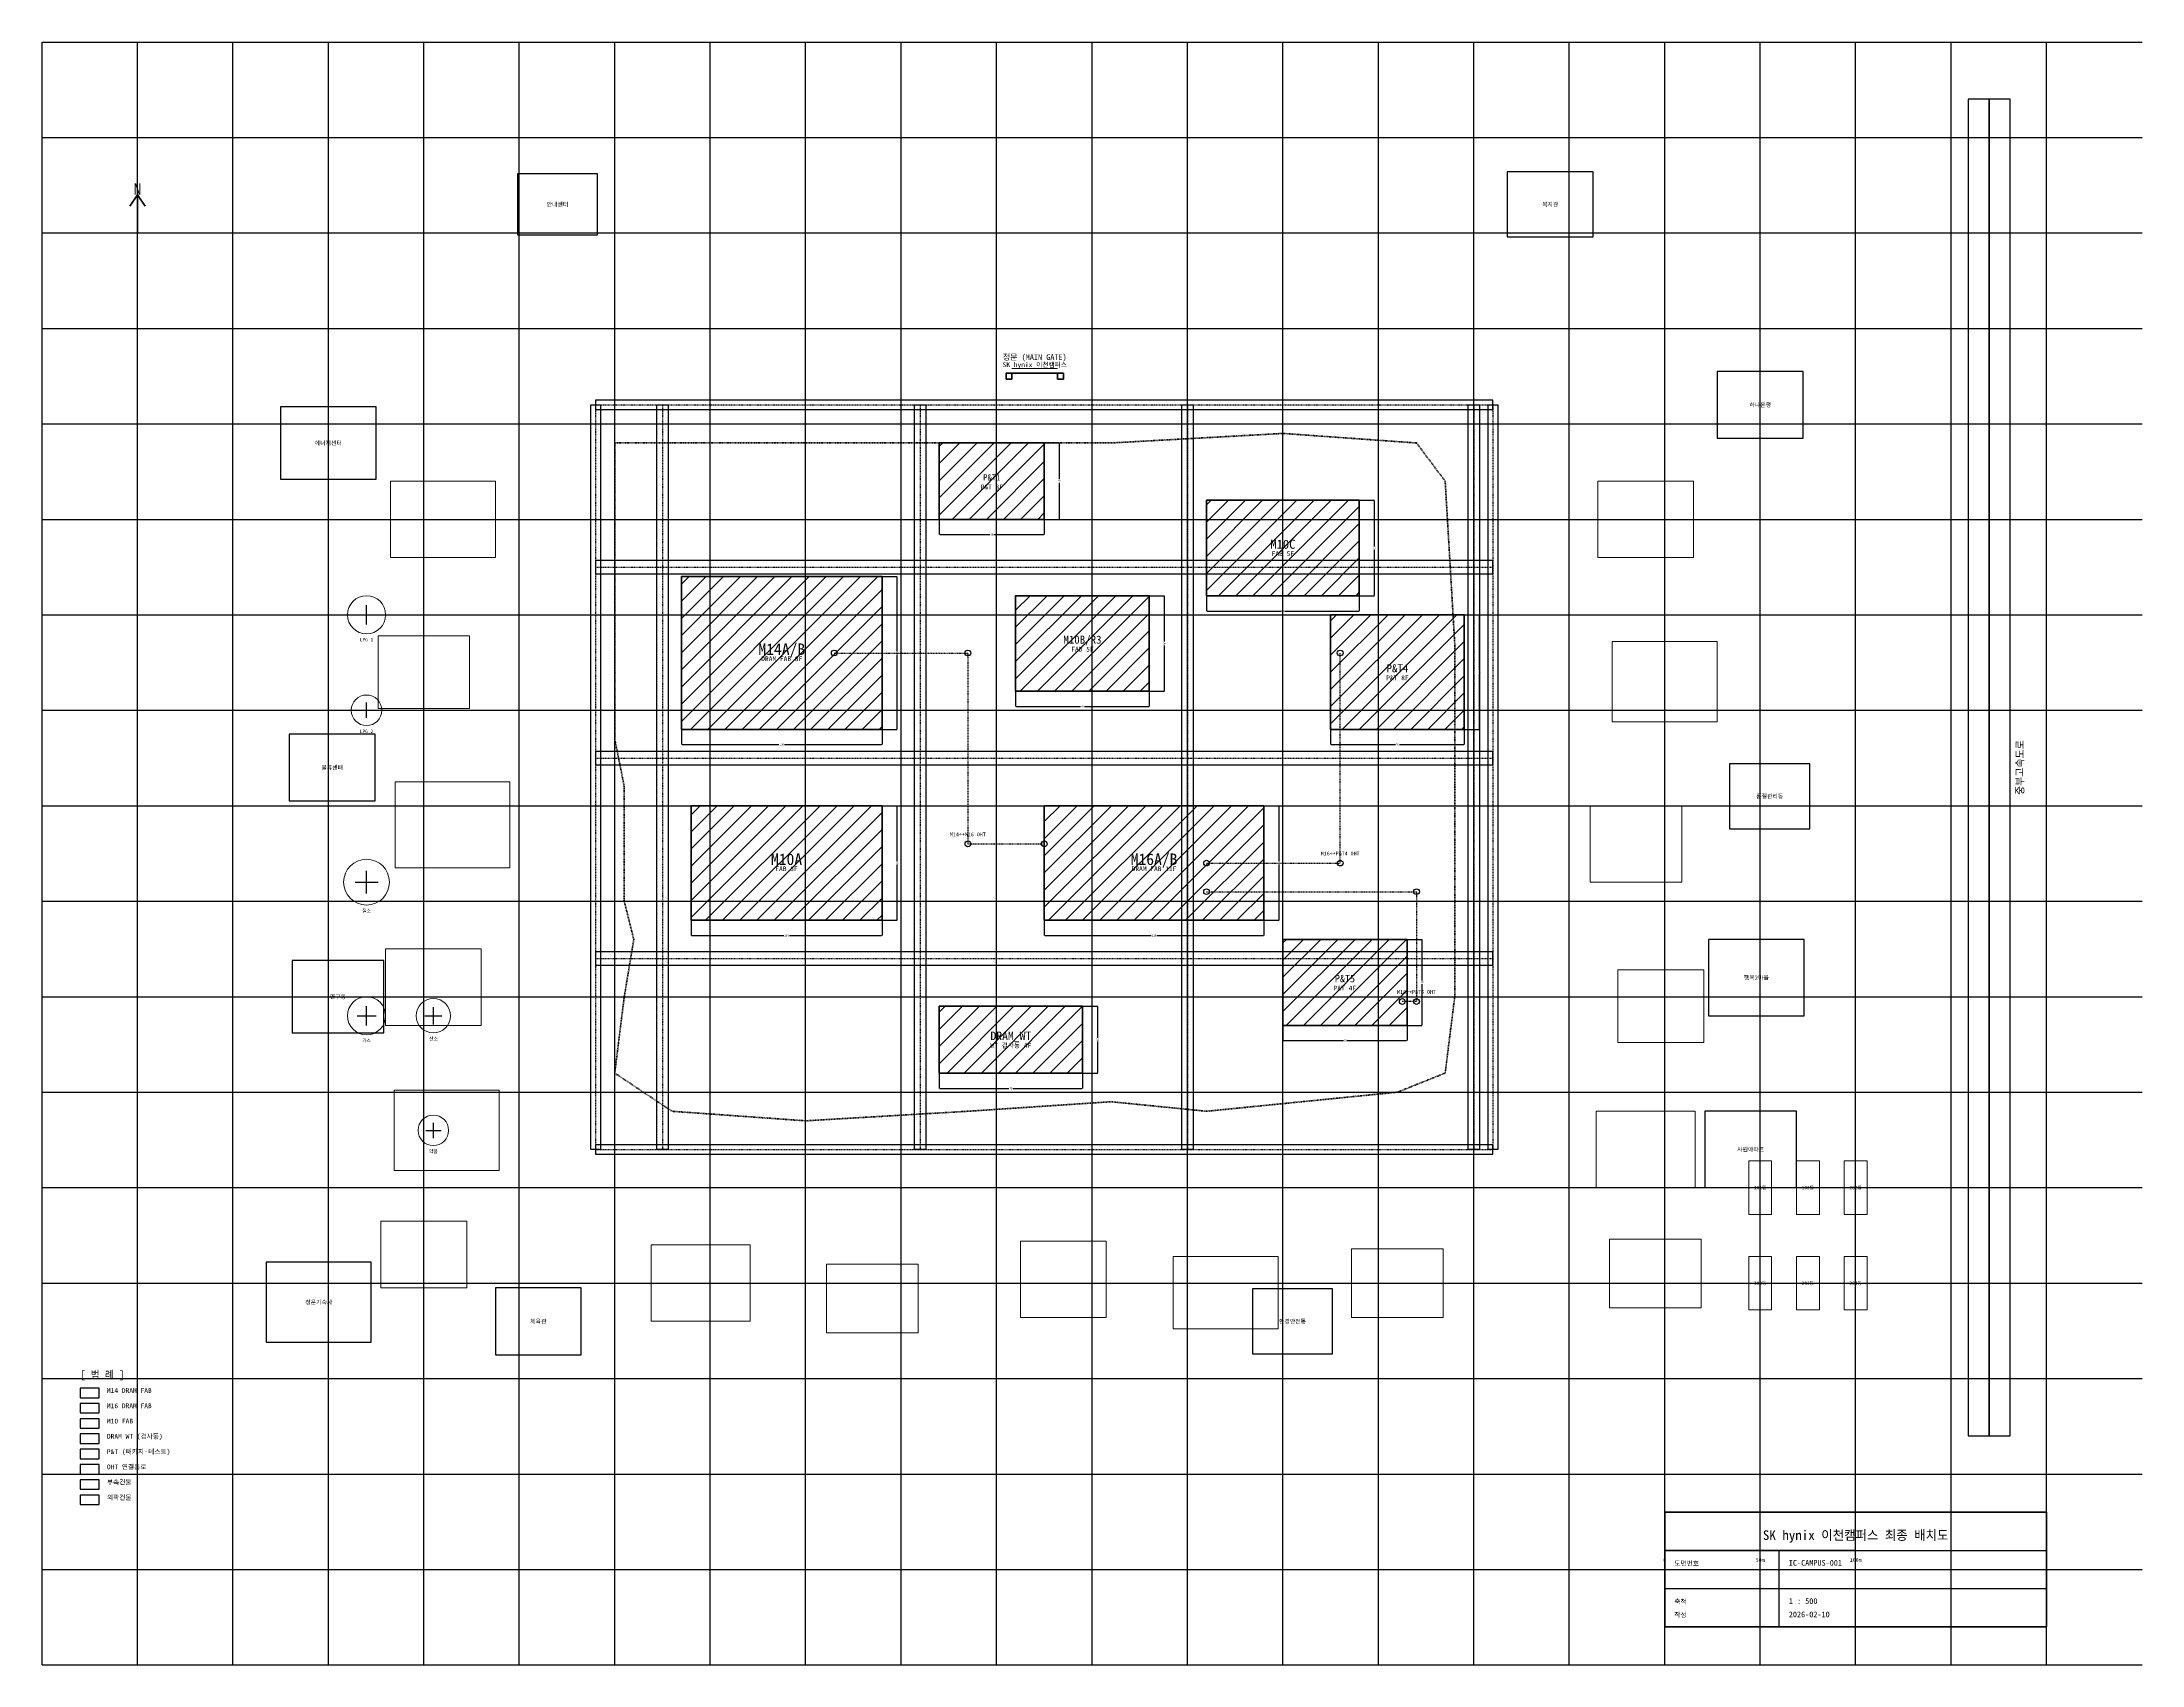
# Model space of a CAD drawing. Header units: metres. Extents: x -500 to 600, y -300 to 550.
import ezdxf
from ezdxf.enums import TextEntityAlignment as Align

# ---------------------------------------------------------------- set-up
doc = ezdxf.new("R2010")
doc.units = ezdxf.units.M
doc.linetypes.add('DASHED', pattern=[0.6, 0.3, -0.3])
for name, color, linetype in [('APARTMENTS', 5, 'Continuous'), ('BOUNDARY', 7, 'DASHED'), ('BUILDINGS_AUX', 8, 'Continuous'), ('BUILDINGS_FAB', 2, 'Continuous'), ('BUILDINGS_OUTER', 9, 'Continuous'), ('BUILDINGS_PT', 30, 'Continuous'), ('BUILDINGS_WT', 6, 'Continuous'), ('DIMENSIONS', 1, 'Continuous'), ('GATE', 1, 'Continuous'), ('GRID', 253, 'Continuous'), ('HIGHWAY', 8, 'Continuous'), ('NORTH_ARROW', 7, 'Continuous'), ('OHT', 4, 'Continuous'), ('ROADS', 253, 'Continuous'), ('TANKS', 8, 'Continuous'), ('TEXT_MAIN', 7, 'Continuous'), ('TEXT_SUB', 8, 'Continuous'), ('TITLEBLOCK', 7, 'Continuous')]:
    doc.layers.add(name, color=color, linetype=linetype)
doc.dimstyles.get("Standard").update_dxf_attribs({"dimtxt": 2.5, "dimasz": 2.5, "dimexe": 1.25, "dimexo": 0.625, "dimtad": 1, "dimcen": 2.5, "dimazin": 3, "dimtfac": 1, "dimtmove": 0, "dimatfit": 3})

# ---------------------------------------------------------------- blocks, each defined once
blk = doc.blocks.new('_CLOSEDFILLED')
at = {"color": 0, "linetype": 'BYBLOCK'}
blk.add_solid([(-1, 0.2), (0, 0), (-1, -0.2)], dxfattribs=at)
blk = doc.blocks.new('*D1')
for p, q in [((-165, 190), (-165, 182)), ((-60, 190), (-60, 182)), ((-164.75, 182), (-114, 182)), ((-111, 182), (-60.25, 182))]:
    blk.add_line(p, q)
at = {"layer": 'Defpoints'}
for p in [(-165, 190), (-60, 190), (-165, 182)]:
    blk.add_point(p, dxfattribs=at)
at = {"layer": 'DIMENSIONS', "xscale": 0.25, "yscale": 0.25, "rotation": 180}
blk.add_blockref('_CLOSEDFILLED', (-165, 182), dxfattribs=at)
at = {"layer": 'DIMENSIONS', "xscale": 0.25, "yscale": 0.25}
blk.add_blockref('_CLOSEDFILLED', (-60, 182), dxfattribs=at)
at = {"layer": 'DIMENSIONS', "insert": (-112.5, 182), "char_height": 1, "attachment_point": 5}
blk.add_mtext('105', dxfattribs=at)
blk = doc.blocks.new('*D2')
for p, q in [((-60, 270), (-52, 270)), ((-52, 231), (-52, 269.75)), ((-52, 190.25), (-52, 229)), ((-60, 190), (-52, 190))]:
    blk.add_line(p, q)
at = {"layer": 'Defpoints'}
for p in [(-60, 270), (-60, 190), (-52, 190)]:
    blk.add_point(p, dxfattribs=at)
at = {"layer": 'DIMENSIONS', "xscale": 0.25, "yscale": 0.25}
for p, rotation in [((-52, 270), 90), ((-52, 190), 270)]:
    blk.add_blockref('_CLOSEDFILLED', p, dxfattribs=dict(at, rotation=rotation))
at = {"layer": 'DIMENSIONS', "insert": (-52, 230), "char_height": 1, "attachment_point": 5, "rotation": 90}
blk.add_mtext('80', dxfattribs=at)
blk = doc.blocks.new('*D3')
for p, q in [((-160, 90), (-160, 82)), ((-60, 90), (-60, 82)), ((-159.75, 82), (-111.5, 82)), ((-108.5, 82), (-60.25, 82))]:
    blk.add_line(p, q)
at = {"layer": 'Defpoints'}
for p in [(-160, 90), (-60, 90), (-160, 82)]:
    blk.add_point(p, dxfattribs=at)
at = {"layer": 'DIMENSIONS', "xscale": 0.25, "yscale": 0.25, "rotation": 180}
blk.add_blockref('_CLOSEDFILLED', (-160, 82), dxfattribs=at)
at = {"layer": 'DIMENSIONS', "xscale": 0.25, "yscale": 0.25}
blk.add_blockref('_CLOSEDFILLED', (-60, 82), dxfattribs=at)
at = {"layer": 'DIMENSIONS', "insert": (-110, 82), "char_height": 1, "attachment_point": 5}
blk.add_mtext('100', dxfattribs=at)
blk = doc.blocks.new('*D4')
for p, q in [((-60, 150), (-52, 150)), ((-52, 121), (-52, 149.75)), ((-52, 90.25), (-52, 119)), ((-60, 90), (-52, 90))]:
    blk.add_line(p, q)
at = {"layer": 'Defpoints'}
for p in [(-60, 150), (-60, 90), (-52, 90)]:
    blk.add_point(p, dxfattribs=at)
at = {"layer": 'DIMENSIONS', "xscale": 0.25, "yscale": 0.25}
for p, rotation in [((-52, 150), 90), ((-52, 90), 270)]:
    blk.add_blockref('_CLOSEDFILLED', p, dxfattribs=dict(at, rotation=rotation))
at = {"layer": 'DIMENSIONS', "insert": (-52, 120), "char_height": 1, "attachment_point": 5, "rotation": 90}
blk.add_mtext('60', dxfattribs=at)
blk = doc.blocks.new('*D5')
for p, q in [((10, 210), (10, 202)), ((80, 210), (80, 202)), ((10.25, 202), (44, 202)), ((46, 202), (79.75, 202))]:
    blk.add_line(p, q)
at = {"layer": 'Defpoints'}
for p in [(10, 210), (80, 210), (10, 202)]:
    blk.add_point(p, dxfattribs=at)
at = {"layer": 'DIMENSIONS', "xscale": 0.25, "yscale": 0.25, "rotation": 180}
blk.add_blockref('_CLOSEDFILLED', (10, 202), dxfattribs=at)
at = {"layer": 'DIMENSIONS', "xscale": 0.25, "yscale": 0.25}
blk.add_blockref('_CLOSEDFILLED', (80, 202), dxfattribs=at)
at = {"layer": 'DIMENSIONS', "insert": (45, 202), "char_height": 1, "attachment_point": 5}
blk.add_mtext('70', dxfattribs=at)
blk = doc.blocks.new('*D6')
for p, q in [((80, 260), (88, 260)), ((88, 236), (88, 259.75)), ((88, 210.25), (88, 234)), ((80, 210), (88, 210))]:
    blk.add_line(p, q)
at = {"layer": 'Defpoints'}
for p in [(80, 260), (80, 210), (88, 210)]:
    blk.add_point(p, dxfattribs=at)
at = {"layer": 'DIMENSIONS', "xscale": 0.25, "yscale": 0.25}
for p, rotation in [((88, 260), 90), ((88, 210), 270)]:
    blk.add_blockref('_CLOSEDFILLED', p, dxfattribs=dict(at, rotation=rotation))
at = {"layer": 'DIMENSIONS', "insert": (88, 235), "char_height": 1, "attachment_point": 5, "rotation": 90}
blk.add_mtext('50', dxfattribs=at)
blk = doc.blocks.new('*D7')
for p, q in [((110, 260), (110, 252)), ((190, 260), (190, 252)), ((110.25, 252), (149, 252)), ((151, 252), (189.75, 252))]:
    blk.add_line(p, q)
at = {"layer": 'Defpoints'}
for p in [(110, 260), (190, 260), (110, 252)]:
    blk.add_point(p, dxfattribs=at)
at = {"layer": 'DIMENSIONS', "xscale": 0.25, "yscale": 0.25, "rotation": 180}
blk.add_blockref('_CLOSEDFILLED', (110, 252), dxfattribs=at)
at = {"layer": 'DIMENSIONS', "xscale": 0.25, "yscale": 0.25}
blk.add_blockref('_CLOSEDFILLED', (190, 252), dxfattribs=at)
at = {"layer": 'DIMENSIONS', "insert": (150, 252), "char_height": 1, "attachment_point": 5}
blk.add_mtext('80', dxfattribs=at)
blk = doc.blocks.new('*D8')
for p, q in [((190, 310), (198, 310)), ((198, 286), (198, 309.75)), ((198, 260.25), (198, 284)), ((190, 260), (198, 260))]:
    blk.add_line(p, q)
at = {"layer": 'Defpoints'}
for p in [(190, 310), (190, 260), (198, 260)]:
    blk.add_point(p, dxfattribs=at)
at = {"layer": 'DIMENSIONS', "xscale": 0.25, "yscale": 0.25}
for p, rotation in [((198, 310), 90), ((198, 260), 270)]:
    blk.add_blockref('_CLOSEDFILLED', p, dxfattribs=dict(at, rotation=rotation))
at = {"layer": 'DIMENSIONS', "insert": (198, 285), "char_height": 1, "attachment_point": 5, "rotation": 90}
blk.add_mtext('50', dxfattribs=at)
blk = doc.blocks.new('*D9')
for p, q in [((25, 90), (25, 82)), ((140, 90), (140, 82)), ((25.25, 82), (81, 82)), ((84, 82), (139.75, 82))]:
    blk.add_line(p, q)
at = {"layer": 'Defpoints'}
for p in [(25, 90), (140, 90), (25, 82)]:
    blk.add_point(p, dxfattribs=at)
at = {"layer": 'DIMENSIONS', "xscale": 0.25, "yscale": 0.25, "rotation": 180}
blk.add_blockref('_CLOSEDFILLED', (25, 82), dxfattribs=at)
at = {"layer": 'DIMENSIONS', "xscale": 0.25, "yscale": 0.25}
blk.add_blockref('_CLOSEDFILLED', (140, 82), dxfattribs=at)
at = {"layer": 'DIMENSIONS', "insert": (82.5, 82), "char_height": 1, "attachment_point": 5}
blk.add_mtext('115', dxfattribs=at)
blk = doc.blocks.new('*D10')
for p, q in [((140, 150), (148, 150)), ((148, 121), (148, 149.75)), ((148, 90.25), (148, 119)), ((140, 90), (148, 90))]:
    blk.add_line(p, q)
at = {"layer": 'Defpoints'}
for p in [(140, 150), (140, 90), (148, 90)]:
    blk.add_point(p, dxfattribs=at)
at = {"layer": 'DIMENSIONS', "xscale": 0.25, "yscale": 0.25}
for p, rotation in [((148, 150), 90), ((148, 90), 270)]:
    blk.add_blockref('_CLOSEDFILLED', p, dxfattribs=dict(at, rotation=rotation))
at = {"layer": 'DIMENSIONS', "insert": (148, 120), "char_height": 1, "attachment_point": 5, "rotation": 90}
blk.add_mtext('60', dxfattribs=at)
blk = doc.blocks.new('*D11')
for p, q in [((-30, 10), (-30, 2)), ((-29.75, 2), (6.5, 2)), ((8.5, 2), (44.75, 2)), ((45, 10), (45, 2))]:
    blk.add_line(p, q)
at = {"layer": 'Defpoints'}
for p in [(-30, 10), (-30, 2), (45, 10)]:
    blk.add_point(p, dxfattribs=at)
at = {"layer": 'DIMENSIONS', "xscale": 0.25, "yscale": 0.25, "rotation": 180}
blk.add_blockref('_CLOSEDFILLED', (-30, 2), dxfattribs=at)
at = {"layer": 'DIMENSIONS', "xscale": 0.25, "yscale": 0.25}
blk.add_blockref('_CLOSEDFILLED', (45, 2), dxfattribs=at)
at = {"layer": 'DIMENSIONS', "insert": (7.5, 2), "char_height": 1, "attachment_point": 5}
blk.add_mtext('75', dxfattribs=at)
blk = doc.blocks.new('*D12')
for p, q in [((45, 45), (53, 45)), ((53, 28.5), (53, 44.75)), ((53, 10.25), (53, 26.5)), ((45, 10), (53, 10))]:
    blk.add_line(p, q)
at = {"layer": 'Defpoints'}
for p in [(45, 45), (45, 10), (53, 10)]:
    blk.add_point(p, dxfattribs=at)
at = {"layer": 'DIMENSIONS', "xscale": 0.25, "yscale": 0.25}
for p, rotation in [((53, 45), 90), ((53, 10), 270)]:
    blk.add_blockref('_CLOSEDFILLED', p, dxfattribs=dict(at, rotation=rotation))
at = {"layer": 'DIMENSIONS', "insert": (53, 27.5), "char_height": 1, "attachment_point": 5, "rotation": 90}
blk.add_mtext('35', dxfattribs=at)
blk = doc.blocks.new('*D13')
for p, q in [((-30, 300), (-30, 292)), ((25, 300), (25, 292)), ((-29.75, 292), (-3.5, 292)), ((-1.5, 292), (24.75, 292))]:
    blk.add_line(p, q)
at = {"layer": 'Defpoints'}
for p in [(-30, 300), (25, 300), (-30, 292)]:
    blk.add_point(p, dxfattribs=at)
at = {"layer": 'DIMENSIONS', "xscale": 0.25, "yscale": 0.25, "rotation": 180}
blk.add_blockref('_CLOSEDFILLED', (-30, 292), dxfattribs=at)
at = {"layer": 'DIMENSIONS', "xscale": 0.25, "yscale": 0.25}
blk.add_blockref('_CLOSEDFILLED', (25, 292), dxfattribs=at)
at = {"layer": 'DIMENSIONS', "insert": (-2.5, 292), "char_height": 1, "attachment_point": 5}
blk.add_mtext('55', dxfattribs=at)
blk = doc.blocks.new('*D14')
for p, q in [((25, 340), (33, 340)), ((33, 321), (33, 339.75)), ((33, 300.25), (33, 319)), ((25, 300), (33, 300))]:
    blk.add_line(p, q)
at = {"layer": 'Defpoints'}
for p in [(25, 340), (25, 300), (33, 300)]:
    blk.add_point(p, dxfattribs=at)
at = {"layer": 'DIMENSIONS', "xscale": 0.25, "yscale": 0.25}
for p, rotation in [((33, 340), 90), ((33, 300), 270)]:
    blk.add_blockref('_CLOSEDFILLED', p, dxfattribs=dict(at, rotation=rotation))
at = {"layer": 'DIMENSIONS', "insert": (33, 320), "char_height": 1, "attachment_point": 5, "rotation": 90}
blk.add_mtext('40', dxfattribs=at)
blk = doc.blocks.new('*D15')
for p, q in [((175, 190), (175, 182)), ((245, 190), (245, 182)), ((175.25, 182), (209, 182)), ((211, 182), (244.75, 182))]:
    blk.add_line(p, q)
at = {"layer": 'Defpoints'}
for p in [(175, 190), (245, 190), (175, 182)]:
    blk.add_point(p, dxfattribs=at)
at = {"layer": 'DIMENSIONS', "xscale": 0.25, "yscale": 0.25, "rotation": 180}
blk.add_blockref('_CLOSEDFILLED', (175, 182), dxfattribs=at)
at = {"layer": 'DIMENSIONS', "xscale": 0.25, "yscale": 0.25}
blk.add_blockref('_CLOSEDFILLED', (245, 182), dxfattribs=at)
at = {"layer": 'DIMENSIONS', "insert": (210, 182), "char_height": 1, "attachment_point": 5}
blk.add_mtext('70', dxfattribs=at)
blk = doc.blocks.new('*D16')
for p, q in [((245, 250), (253, 250)), ((253, 221), (253, 249.75)), ((253, 190.25), (253, 219)), ((245, 190), (253, 190))]:
    blk.add_line(p, q)
at = {"layer": 'Defpoints'}
for p in [(245, 250), (245, 190), (253, 190)]:
    blk.add_point(p, dxfattribs=at)
at = {"layer": 'DIMENSIONS', "xscale": 0.25, "yscale": 0.25}
for p, rotation in [((253, 250), 90), ((253, 190), 270)]:
    blk.add_blockref('_CLOSEDFILLED', p, dxfattribs=dict(at, rotation=rotation))
at = {"layer": 'DIMENSIONS', "insert": (253, 220), "char_height": 1, "attachment_point": 5, "rotation": 90}
blk.add_mtext('60', dxfattribs=at)
blk = doc.blocks.new('*D17')
for p, q in [((150, 35), (150, 27)), ((215, 35), (215, 27)), ((150.25, 27), (181.5, 27)), ((183.5, 27), (214.75, 27))]:
    blk.add_line(p, q)
at = {"layer": 'Defpoints'}
for p in [(150, 35), (215, 35), (150, 27)]:
    blk.add_point(p, dxfattribs=at)
at = {"layer": 'DIMENSIONS', "xscale": 0.25, "yscale": 0.25, "rotation": 180}
blk.add_blockref('_CLOSEDFILLED', (150, 27), dxfattribs=at)
at = {"layer": 'DIMENSIONS', "xscale": 0.25, "yscale": 0.25}
blk.add_blockref('_CLOSEDFILLED', (215, 27), dxfattribs=at)
at = {"layer": 'DIMENSIONS', "insert": (182.5, 27), "char_height": 1, "attachment_point": 5}
blk.add_mtext('65', dxfattribs=at)
blk = doc.blocks.new('*D18')
for p, q in [((215, 80), (223, 80)), ((223, 58.5), (223, 79.75)), ((223, 35.25), (223, 56.5)), ((215, 35), (223, 35))]:
    blk.add_line(p, q)
at = {"layer": 'Defpoints'}
for p in [(215, 80), (215, 35), (223, 35)]:
    blk.add_point(p, dxfattribs=at)
at = {"layer": 'DIMENSIONS', "xscale": 0.25, "yscale": 0.25}
for p, rotation in [((223, 80), 90), ((223, 35), 270)]:
    blk.add_blockref('_CLOSEDFILLED', p, dxfattribs=dict(at, rotation=rotation))
at = {"layer": 'DIMENSIONS', "insert": (223, 57.5), "char_height": 1, "attachment_point": 5, "rotation": 90}
blk.add_mtext('45', dxfattribs=at)

msp = doc.modelspace()

# ---------------------------------------------------------------- hatches: boundary and pattern name
at = {"layer": 'BUILDINGS_FAB'}
h = msp.add_hatch(dxfattribs=at)
h.set_pattern_fill('ANSI31', scale=2)
h.paths.add_polyline_path([(110, 260), (190, 260), (190, 310), (110, 310)])
h = msp.add_hatch(dxfattribs=at)
h.set_pattern_fill('ANSI31', scale=2)
h.paths.add_polyline_path([(-165, 190), (-60, 190), (-60, 270), (-165, 270)])
h = msp.add_hatch(dxfattribs=at)
h.set_pattern_fill('ANSI31', scale=2)
h.paths.add_polyline_path([(10, 210), (80, 210), (80, 260), (10, 260)])
h = msp.add_hatch(dxfattribs=at)
h.set_pattern_fill('ANSI31', scale=2)
h.paths.add_polyline_path([(-160, 90), (-60, 90), (-60, 150), (-160, 150)])
h = msp.add_hatch(dxfattribs=at)
h.set_pattern_fill('ANSI31', scale=2)
h.paths.add_polyline_path([(25, 90), (140, 90), (140, 150), (25, 150)])
at = {"layer": 'BUILDINGS_PT'}
h = msp.add_hatch(dxfattribs=at)
h.set_pattern_fill('ANSI31', scale=2)
h.paths.add_polyline_path([(-30, 300), (25, 300), (25, 340), (-30, 340)])
h = msp.add_hatch(dxfattribs=at)
h.set_pattern_fill('ANSI31', scale=2)
h.paths.add_polyline_path([(175, 190), (245, 190), (245, 250), (175, 250)])
h = msp.add_hatch(dxfattribs=at)
h.set_pattern_fill('ANSI31', scale=2)
h.paths.add_polyline_path([(150, 35), (215, 35), (215, 80), (150, 80)])
at = {"layer": 'BUILDINGS_WT'}
h = msp.add_hatch(dxfattribs=at)
h.set_pattern_fill('ANSI31', scale=2)
h.paths.add_polyline_path([(-30, 10), (45, 10), (45, 45), (-30, 45)])

# ---------------------------------------------------------------- linework, layer by layer
at = {"layer": 'APARTMENTS', "lineweight": 18}
for points in [[(394, -64), (406, -64), (406, -36), (394, -36), (394, -64)], [(419, -64), (431, -64), (431, -36), (419, -36), (419, -64)], [(444, -64), (456, -64), (456, -36), (444, -36), (444, -64)], [(394, -114), (406, -114), (406, -86), (394, -86), (394, -114)], [(419, -114), (431, -114), (431, -86), (419, -86), (419, -114)], [(444, -114), (456, -114), (456, -86), (444, -86), (444, -114)]]:
    msp.add_lwpolyline(points, dxfattribs=at)
at = {"layer": 'BOUNDARY', "lineweight": 50}
for p, q in [((150, 345), (60, 340)), ((220, 340), (150, 345)), ((-200, 340), (-200, 185)), ((-165, 340), (-200, 340)), ((-200, 340), (-200, 340)), ((-115, 340), (-165, 340)), ((-40, 340), (-115, 340)), ((60, 340), (-40, 340)), ((235, 320), (220, 340)), ((240, 235), (235, 320)), ((240, 160), (240, 235)), ((-200, 185), (-195, 160)), ((-195, 160), (-195, 100)), ((240, 50), (240, 160)), ((-195, 100), (-190, 80)), ((-190, 80), (-195, 50)), ((-195, 50), (-200, 10)), ((235, 10), (240, 50)), ((-200, 10), (-170, -10)), ((160, -5), (210, 0)), ((210, 0), (235, 10)), ((-170, -10), (-100, -15)), ((-100, -15), (-15, -10)), ((-15, -10), (60, -5)), ((60, -5), (110, -10)), ((110, -10), (160, -5))]:
    msp.add_line(p, q, dxfattribs=at)
at = {"layer": 'BUILDINGS_AUX', "lineweight": 25}
for points in [[(-251, 449), (-209, 449), (-209, 481), (-251, 481), (-251, 449)], [(267.5, 448), (312.5, 448), (312.5, 482), (267.5, 482), (267.5, 448)], [(377.5, 342.5), (422.5, 342.5), (422.5, 377.5), (377.5, 377.5), (377.5, 342.5)], [(-375, 321), (-325, 321), (-325, 359), (-375, 359), (-375, 321)], [(-370.5, 152.5), (-325.5, 152.5), (-325.5, 187.5), (-370.5, 187.5), (-370.5, 152.5)], [(384, 138), (426, 138), (426, 172), (384, 172), (384, 138)], [(373, 40), (423, 40), (423, 80), (373, 80), (373, 40)], [(-369, 31), (-321, 31), (-321, 69), (-369, 69), (-369, 31)], [(371, -50), (419, -50), (419, -10), (371, -10), (371, -50)], [(-382.5, -131), (-327.5, -131), (-327.5, -89), (-382.5, -89), (-382.5, -131)], [(-262.5, -137.5), (-217.5, -137.5), (-217.5, -102.5), (-262.5, -102.5), (-262.5, -137.5)], [(134, -137), (176, -137), (176, -103), (134, -103), (134, -137)]]:
    msp.add_lwpolyline(points, dxfattribs=at)
at = {"layer": 'BUILDINGS_FAB', "lineweight": 35}
for points in [[(110, 260), (190, 260), (190, 310), (110, 310), (110, 260)], [(-165, 190), (-60, 190), (-60, 270), (-165, 270), (-165, 190)], [(10, 210), (80, 210), (80, 260), (10, 260), (10, 210)], [(-160, 90), (-60, 90), (-60, 150), (-160, 150), (-160, 90)], [(25, 90), (140, 90), (140, 150), (25, 150), (25, 90)]]:
    msp.add_lwpolyline(points, dxfattribs=at)
at = {"layer": 'BUILDINGS_OUTER', "lineweight": 13}
for points in [[(-317.5, 280), (-262.5, 280), (-262.5, 320), (-317.5, 320), (-317.5, 280)], [(315, 280), (365, 280), (365, 320), (315, 320), (315, 280)], [(-324, 201), (-276, 201), (-276, 239), (-324, 239), (-324, 201)], [(322.5, 194), (377.5, 194), (377.5, 236), (322.5, 236), (322.5, 194)], [(-315, 117.5), (-255, 117.5), (-255, 162.5), (-315, 162.5), (-315, 117.5)], [(311, 110), (359, 110), (359, 150), (311, 150), (311, 110)], [(-320, 35), (-270, 35), (-270, 75), (-320, 75), (-320, 35)], [(325.5, 26), (370.5, 26), (370.5, 64), (325.5, 64), (325.5, 26)], [(-315.5, -41), (-260.5, -41), (-260.5, 1), (-315.5, 1), (-315.5, -41)], [(314, -50), (366, -50), (366, -10), (314, -10), (314, -50)], [(-322.5, -102.5), (-277.5, -102.5), (-277.5, -67.5), (-322.5, -67.5), (-322.5, -102.5)], [(321, -113), (369, -113), (369, -77), (321, -77), (321, -113)], [(-181, -120), (-129, -120), (-129, -80), (-181, -80), (-181, -120)], [(12.5, -118), (57.5, -118), (57.5, -78), (12.5, -78), (12.5, -118)], [(92.5, -124), (147.5, -124), (147.5, -86), (92.5, -86), (92.5, -124)], [(186, -118), (234, -118), (234, -82), (186, -82), (186, -118)], [(-89, -126), (-41, -126), (-41, -90), (-89, -90), (-89, -126)]]:
    msp.add_lwpolyline(points, dxfattribs=at)
at = {"layer": 'BUILDINGS_PT', "lineweight": 35}
for points in [[(-30, 300), (25, 300), (25, 340), (-30, 340), (-30, 300)], [(175, 190), (245, 190), (245, 250), (175, 250), (175, 190)], [(150, 35), (215, 35), (215, 80), (150, 80), (150, 35)]]:
    msp.add_lwpolyline(points, dxfattribs=at)
at = {"layer": 'BUILDINGS_WT', "lineweight": 35}
msp.add_lwpolyline([(-30, 10), (45, 10), (45, 45), (-30, 45), (-30, 10)], dxfattribs=at)
at = {"layer": 'GATE', "lineweight": 50}
msp.add_line((5, 376.5), (35, 376.5), dxfattribs=at)
at = {"layer": 'GATE', "color": 1, "lineweight": 18}
msp.add_line((8, 379), (32, 379), dxfattribs=at)
at = {"layer": 'GATE', "lineweight": 35}
for points in [[(5, 373.5), (8, 373.5), (8, 376.5), (5, 376.5), (5, 373.5)], [(32, 373.5), (35, 373.5), (35, 376.5), (32, 376.5), (32, 373.5)]]:
    msp.add_lwpolyline(points, dxfattribs=at)
at = {"layer": 'GRID'}
for p, q in [((-500, -300), (-500, 550)), ((-500, 550), (600, 550)), ((-450, -300), (-450, 550)), ((-400, -300), (-400, 550)), ((-350, -300), (-350, 550)), ((-300, -300), (-300, 550)), ((-250, -300), (-250, 550)), ((-200, -300), (-200, 550)), ((-150, -300), (-150, 550)), ((-100, -300), (-100, 550)), ((-50, -300), (-50, 550)), ((0, -300), (0, 550)), ((50, -300), (50, 550)), ((100, -300), (100, 550)), ((150, -300), (150, 550)), ((200, -300), (200, 550)), ((250, -300), (250, 550)), ((300, -300), (300, 550)), ((350, -300), (350, 550)), ((400, -300), (400, 550)), ((450, -300), (450, 550)), ((500, -300), (500, 550)), ((550, -300), (550, 550)), ((-500, 500), (600, 500)), ((-500, 450), (600, 450)), ((-500, 400), (600, 400)), ((-500, 350), (600, 350)), ((-500, 300), (600, 300)), ((-500, 250), (600, 250)), ((-500, 200), (600, 200)), ((-500, 150), (600, 150)), ((-500, 100), (600, 100)), ((-500, 50), (600, 50)), ((-500, 0), (600, 0)), ((-500, -50), (600, -50)), ((-500, -100), (600, -100)), ((-500, -150), (600, -150)), ((-500, -200), (600, -200)), ((-500, -250), (600, -250)), ((-500, -300), (600, -300))]:
    msp.add_line(p, q, dxfattribs=at)
at = {"layer": 'HIGHWAY', "lineweight": 35}
msp.add_line((520, -180), (520, 520), dxfattribs=at)
at = {"layer": 'HIGHWAY', "lineweight": 25}
msp.add_lwpolyline([(509, -180), (531, -180), (531, 520), (509, 520), (509, -180)], dxfattribs=at)
at = {"layer": 'NORTH_ARROW', "lineweight": 35}
for p, q in [((-450, 470), (-454, 464)), ((-450, 450), (-450, 470)), ((-450, 470), (-446, 464))]:
    msp.add_line(p, q, dxfattribs=at)
at = {"layer": 'OHT', "linetype": 'DASHED', "lineweight": 25}
for points in [[(-85, 230), (-15, 230), (-15, 130), (25, 130)], [(110, 120), (180, 120), (180, 230)], [(110, 105), (220, 105), (220, 47.5), (212.5, 47.5)]]:
    msp.add_lwpolyline(points, dxfattribs=at)
at = {"layer": 'OHT'}
for centre in [(-85, 230), (-15, 230), (180, 230), (-15, 130), (25, 130), (110, 120), (180, 120), (110, 105), (220, 105), (212.5, 47.5), (220, 47.5)]:
    msp.add_circle(centre, 1.5, dxfattribs=at)
at = {"layer": 'ROADS', "linetype": 'DASHED'}
for p, q in [((-210, 360), (260, 360)), ((-210, 360), (-210, -30)), ((-175, 360), (-175, -30)), ((-40, 360), (-40, -30)), ((100, 360), (100, -30)), ((250, 360), (250, -30)), ((260, 360), (260, -30)), ((-210, 275), (260, 275)), ((-210, 175), (260, 175)), ((-210, 70), (260, 70)), ((-210, -30), (260, -30))]:
    msp.add_line(p, q, dxfattribs=at)
at = {"layer": 'ROADS'}
for points in [[(-212.5, 360), (-207.5, 360), (-207.5, -30), (-212.5, -30), (-212.5, 360)], [(-210, 357.5), (260, 357.5), (260, 362.5), (-210, 362.5), (-210, 357.5)], [(-178, 360), (-172, 360), (-172, -30), (-178, -30), (-178, 360)], [(-43, 360), (-37, 360), (-37, -30), (-43, -30), (-43, 360)], [(97, 360), (103, 360), (103, -30), (97, -30), (97, 360)], [(247, 360), (253, 360), (253, -30), (247, -30), (247, 360)], [(257.5, 360), (262.5, 360), (262.5, -30), (257.5, -30), (257.5, 360)], [(-210, 271.5), (260, 271.5), (260, 278.5), (-210, 278.5), (-210, 271.5)], [(-210, 171.5), (260, 171.5), (260, 178.5), (-210, 178.5), (-210, 171.5)], [(-210, 66.5), (260, 66.5), (260, 73.5), (-210, 73.5), (-210, 66.5)], [(-210, -32.5), (260, -32.5), (260, -27.5), (-210, -27.5), (-210, -32.5)]]:
    msp.add_lwpolyline(points, dxfattribs=at)
at = {"layer": 'TANKS'}
for p, q in [((-330, 245), (-330, 255)), ((-335, 250), (-325, 250)), ((-334, 200), (-326, 200)), ((-330, 196), (-330, 204)), ((-336, 110), (-324, 110)), ((-330, 104), (-330, 116)), ((-330, 35), (-330, 45)), ((-295, 35.5), (-295, 44.5)), ((-335, 40), (-325, 40)), ((-299.5, 40), (-290.5, 40)), ((-299, -20), (-291, -20)), ((-295, -24), (-295, -16))]:
    msp.add_line(p, q, dxfattribs=at)
at = {"layer": 'TANKS', "lineweight": 18}
for centre, radius in [((-330, 250), 10), ((-330, 200), 8), ((-330, 110), 12), ((-330, 40), 10), ((-295, 40), 9), ((-295, -20), 8)]:
    msp.add_circle(centre, radius, dxfattribs=at)
at = {"layer": 'TITLEBLOCK', "lineweight": 25}
for p, q in [((350, -242), (350, -238)), ((400, -242), (400, -238)), ((450, -242), (450, -238))]:
    msp.add_line(p, q, dxfattribs=at)
at = {"layer": 'TITLEBLOCK'}
for p, q in [((350, -240), (550, -240)), ((410, -280), (410, -240)), ((350, -260), (550, -260))]:
    msp.add_line(p, q, dxfattribs=at)
at = {"layer": 'TITLEBLOCK', "lineweight": 35}
msp.add_line((350, -240), (450, -240), dxfattribs=at)
at = {"layer": 'TITLEBLOCK', "color": 2}
msp.add_lwpolyline([(-480, -160), (-470, -160), (-470, -155), (-480, -155), (-480, -160)], dxfattribs=at)
at = {"layer": 'TITLEBLOCK', "color": 3}
msp.add_lwpolyline([(-480, -168), (-470, -168), (-470, -163), (-480, -163), (-480, -168)], dxfattribs=at)
at = {"layer": 'TITLEBLOCK', "color": 4}
for points in [[(-480, -176), (-470, -176), (-470, -171), (-480, -171), (-480, -176)], [(-480, -200), (-470, -200), (-470, -195), (-480, -195), (-480, -200)]]:
    msp.add_lwpolyline(points, dxfattribs=at)
at = {"layer": 'TITLEBLOCK', "color": 6}
msp.add_lwpolyline([(-480, -184), (-470, -184), (-470, -179), (-480, -179), (-480, -184)], dxfattribs=at)
at = {"layer": 'TITLEBLOCK', "color": 30}
msp.add_lwpolyline([(-480, -192), (-470, -192), (-470, -187), (-480, -187), (-480, -192)], dxfattribs=at)
at = {"layer": 'TITLEBLOCK', "color": 8}
msp.add_lwpolyline([(-480, -208), (-470, -208), (-470, -203), (-480, -203), (-480, -208)], dxfattribs=at)
at = {"layer": 'TITLEBLOCK', "color": 9}
msp.add_lwpolyline([(-480, -216), (-470, -216), (-470, -211), (-480, -211), (-480, -216)], dxfattribs=at)
at = {"layer": 'TITLEBLOCK', "lineweight": 50}
msp.add_lwpolyline([(350, -280), (550, -280), (550, -220), (350, -220), (350, -280)], dxfattribs=at)

# ---------------------------------------------------------------- texts
at = {"layer": 'NORTH_ARROW'}
msp.add_text('N', height=6, dxfattribs=at).set_placement((-450, 473), align=Align.MIDDLE_CENTER)
at = {"layer": 'TEXT_MAIN', "color": 1}
msp.add_text('정문 (MAIN GATE)', height=3, dxfattribs=at).set_placement((20, 385), align=Align.MIDDLE_CENTER)
at = {"layer": 'TEXT_MAIN'}
for s, height, p in [('SK hynix 이천캠퍼스', 2.5, (20, 381)), ('P&T1', 3.3, (-2.5, 322)), ('M10C', 4.8, (150, 287)), ('M14A/B', 6, (-112.5, 232)), ('M10B/R3', 4.2, (45, 237)), ('P&T4', 4.2, (210, 222)), ('M10A', 6, (-110, 122)), ('M16A/B', 6, (82.5, 122)), ('P&T5', 3.9, (182.5, 59.5)), ('DRAM_WT', 4.5, (7.5, 29.5))]:
    msp.add_text(s, height=height, dxfattribs=at).set_placement(p, align=Align.MIDDLE_CENTER)
msp.add_text('중부고속도로', height=4, rotation=90, dxfattribs=at).set_placement((536, 170), align=Align.MIDDLE_CENTER)
at = {"layer": 'TEXT_SUB'}
for s, height, p in [('안내센터', 2.2, (-230, 465)), ('복지관', 2.2, (290, 465)), ('하나은행', 2.2, (400, 360)), ('에너지센터', 2.2, (-350, 340)), ('P&T 3F', 2.5, (-2.5, 317)), ('FAB 5F', 2.5, (150, 282)), ('LPG 1', 1.8, (-330, 237)), ('FAB 5F', 2.5, (45, 232)), ('DRAM FAB 8F', 2.5, (-112.5, 227)), ('P&T 8F', 2.5, (210, 217)), ('LPG 2', 1.8, (-330, 189)), ('물류센터', 2.2, (-348, 170)), ('품질관리동', 2.2, (405, 155)), ('FAB 5F', 2.5, (-110, 117)), ('DRAM FAB 11F', 2.5, (82.5, 117)), ('질소', 1.8, (-330, 95)), ('P&T 4F', 2.5, (182.5, 54.5)), ('행복2마을', 2.2, (398, 60)), ('연구동', 2.2, (-345, 50)), ('가스', 1.8, (-330, 27)), ('산소', 1.8, (-295, 28)), ('WT 검사동 4F', 2.5, (7.5, 24.5)), ('약품', 1.8, (-295, -31)), ('사원아파트', 2.2, (395, -30)), ('101동', 1.8, (400, -50)), ('102동', 1.8, (425, -50)), ('202동', 1.8, (450, -50)), ('103동', 1.8, (400, -100)), ('201동', 1.8, (425, -100)), ('203동', 1.8, (450, -100)), ('청운기숙사', 2.2, (-355, -110)), ('체육관', 2.2, (-240, -120)), ('환경안전동', 2.2, (155, -120))]:
    msp.add_text(s, height=height, dxfattribs=at).set_placement(p, align=Align.MIDDLE_CENTER)
at = {"layer": 'TEXT_SUB', "color": 4}
for s, p in [('M14↔M16 OHT', (-15, 135)), ('M16↔P&T4 OHT', (180, 125)), ('M16↔P&T5 OHT', (220, 52.5))]:
    msp.add_text(s, height=2, dxfattribs=at).set_placement(p, align=Align.MIDDLE_CENTER)
at = {"layer": 'TITLEBLOCK'}
for s, height, p in [('[ 범 례 ]', 4, (-480, -150)), ('M14 DRAM FAB', 2.5, (-466, -157.5)), ('M16 DRAM FAB', 2.5, (-466, -165.5)), ('M10 FAB', 2.5, (-466, -173.5)), ('DRAM WT (검사동)', 2.5, (-466, -181.5)), ('P&T (패키지·테스트)', 2.5, (-466, -189.5)), ('OHT 연결통로', 2.5, (-466, -197.5)), ('부속건물', 2.5, (-466, -205.5)), ('외곽건물', 2.5, (-466, -213.5)), ('도면번호', 2.5, (355, -248)), ('IC-CAMPUS-001', 3, (415, -248)), ('작성', 2.5, (355, -275)), ('축척', 2.5, (355, -268)), ('2026-02-10', 3, (415, -275)), ('1 : 500', 3, (415, -268))]:
    msp.add_text(s, height=height, dxfattribs=at).set_placement(p)
for s, height, p in [('SK hynix 이천캠퍼스 최종 배치도', 5, (450, -232)), ('0', 2, (350, -245)), ('50m', 2, (400, -245)), ('100m', 2, (450, -245))]:
    msp.add_text(s, height=height, dxfattribs=at).set_placement(p, align=Align.MIDDLE_CENTER)

# ---------------------------------------------------------------- dimensions: what is measured, and where the dimension line sits
at = {"layer": 'DIMENSIONS'}
for base, p1, p2, picture, middle in [((33, 300), (25, 300), (25, 340), '*D14', (33, 320)), ((198, 260), (190, 260), (190, 310), '*D8', (198, 285)), ((-52, 190), (-60, 190), (-60, 270), '*D2', (-52, 230)), ((88, 210), (80, 210), (80, 260), '*D6', (88, 235)), ((253, 190), (245, 190), (245, 250), '*D16', (253, 220)), ((-52, 90), (-60, 90), (-60, 150), '*D4', (-52, 120)), ((148, 90), (140, 90), (140, 150), '*D10', (148, 120)), ((223, 35), (215, 35), (215, 80), '*D18', (223, 57.5)), ((53, 10), (45, 10), (45, 45), '*D12', (53, 27.5))]:
    dim = msp.add_linear_dim(base=base, p1=p1, p2=p2, angle=90, dimstyle='Standard', dxfattribs=at)
    dim.commit()
    dim.dimension.update_dxf_attribs({"geometry": picture, "text_midpoint": middle})
for base, p1, p2, picture, middle in [((-30, 292), (-30, 300), (25, 300), '*D13', (-2.5, 292)), ((110, 252), (110, 260), (190, 260), '*D7', (150, 252)), ((10, 202), (10, 210), (80, 210), '*D5', (45, 202)), ((-165, 182), (-165, 190), (-60, 190), '*D1', (-112.5, 182)), ((175, 182), (175, 190), (245, 190), '*D15', (210, 182)), ((-160, 82), (-160, 90), (-60, 90), '*D3', (-110, 82)), ((25, 82), (25, 90), (140, 90), '*D9', (82.5, 82)), ((150, 27), (150, 35), (215, 35), '*D17', (182.5, 27)), ((-30, 2), (-30, 10), (45, 10), '*D11', (7.5, 2))]:
    dim = msp.add_linear_dim(base=base, p1=p1, p2=p2, dimstyle='Standard', dxfattribs=at)
    dim.commit()
    dim.dimension.update_dxf_attribs({"geometry": picture, "text_midpoint": middle})

doc.saveas('drawing.dxf')
